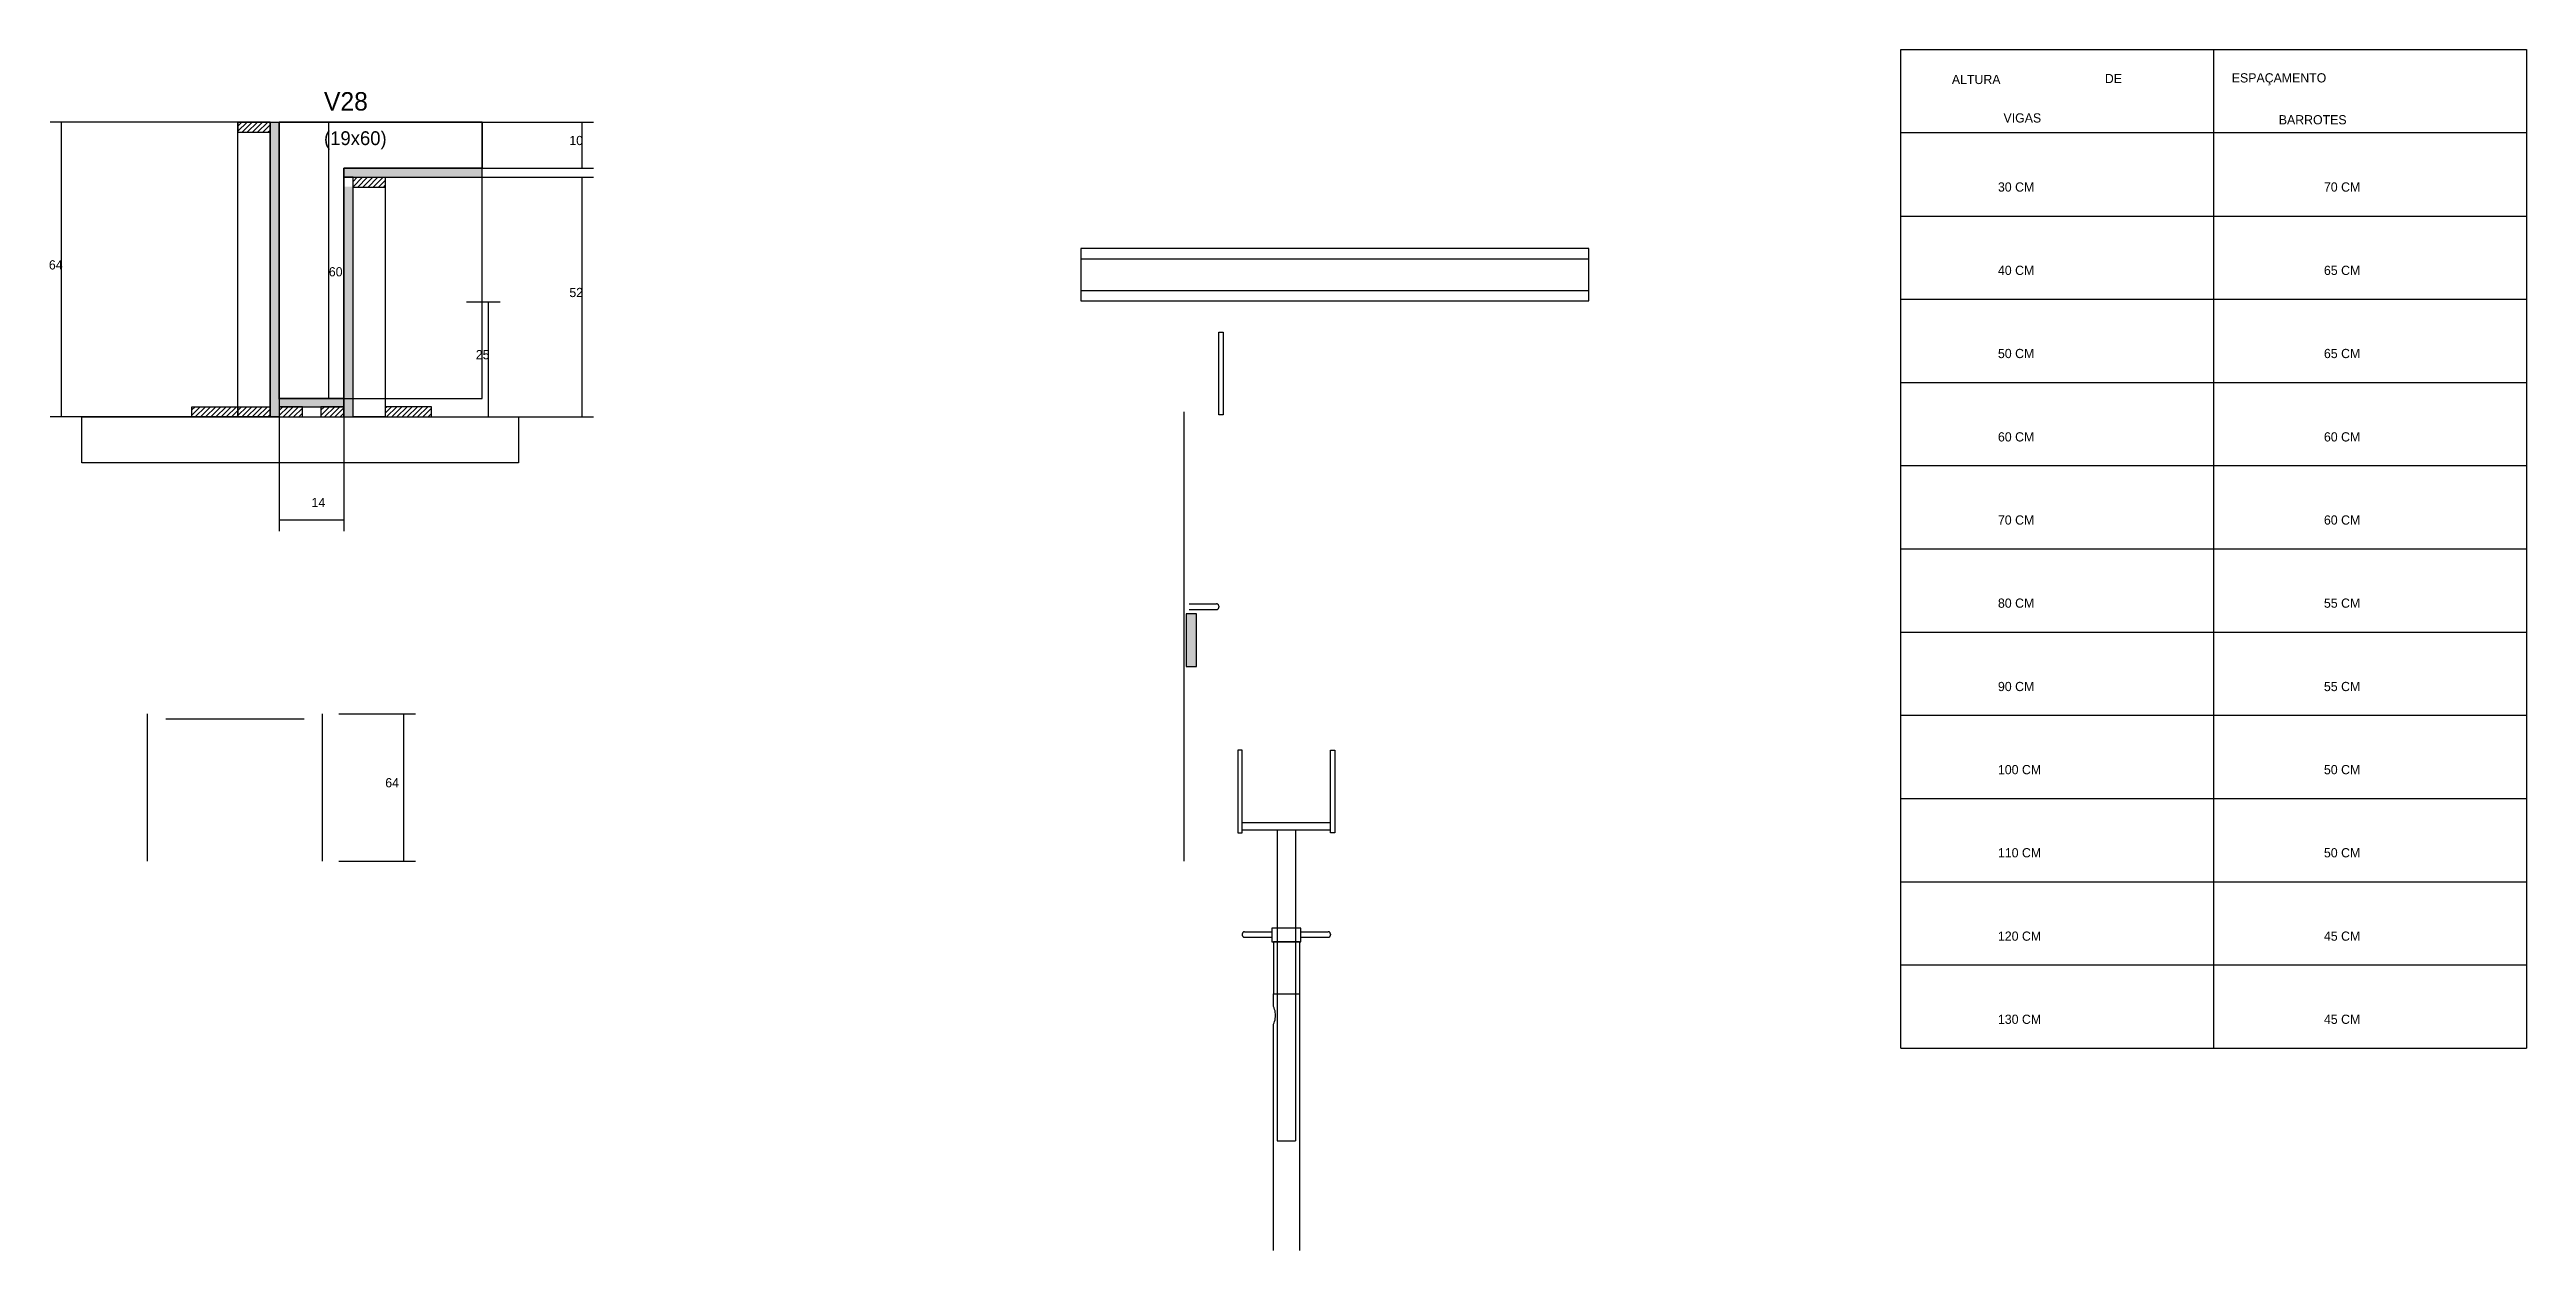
# Model space of a CAD drawing. Header units: metres. Extents: x -2848 to 21926, y -45195 to 1016.
# Drawn here: x 15881 to 16956, y -26890 to -26368 of the extents above; entities that cross this region are included whole.
import ezdxf

# ---------------------------------------------------------------- set-up
doc = ezdxf.new("R2010")
doc.units = ezdxf.units.M
for name, color, linetype in [('CONCRETO', 251, 'Continuous'), ('COTA', 4, 'Continuous'), ('Cota Seção (2x)', 4, 'Continuous'), ('Escoras', 2, 'Continuous'), ('Forcador', 251, 'Continuous'), ('GARFOS', 7, 'Continuous'), ('Hachura', 253, 'Continuous'), ('Madeira', 126, 'Continuous'), ('Painéis', 200, 'Continuous'), ('Perfil Metálico', 251, 'Continuous'), ('SARR_2.2x7', 40, 'Continuous'), ('Texto Seção', 7, 'Continuous')]:
    doc.layers.add(name, color=color, linetype=linetype)

msp = doc.modelspace()

# ---------------------------------------------------------------- texts
at = {"layer": 'COTA'}
for s, p in [('10', (16106.5, -26410)), ('64', (15880.6, -26464)), ('52', (16106.5, -26476)), ('25', (16065.9, -26503)), ('14', (15994.6, -26567.2)), ('64', (16026.6, -26688.9))]:
    msp.add_text(s, height=4, dxfattribs=at).set_placement(p)
at = {"layer": 'Cota Seção (2x)'}
msp.add_text('60', height=4, dxfattribs=at).set_placement((16002.1, -26467))
at = {"layer": 'GARFOS'}
for s, p in [('ALTURA   ', (16706.6, -26383.5)), ('DE', (16773, -26383.1)), ('ESPAÇAMENTO', (16828.1, -26382.8)), ('VIGAS', (16729, -26400.2)), ('BARROTES', (16848.5, -26401)), ('30 CM', (16726.6, -26430.2)), ('70 CM', (16868.1, -26430.2)), ('40 CM', (16726.6, -26466.4)), ('65 CM', (16868.1, -26466.4)), ('50 CM', (16726.6, -26502.5)), ('65 CM', (16868.1, -26502.5)), ('60 CM', (16726.6, -26538.7)), ('60 CM', (16868.1, -26538.7)), ('70 CM', (16726.6, -26574.8)), ('60 CM', (16868.1, -26574.8)), ('80 CM', (16726.6, -26610.9)), ('55 CM', (16868.1, -26610.9)), ('90 CM', (16726.6, -26647.1)), ('55 CM', (16868.1, -26647.1)), ('100 CM', (16726.6, -26683.2)), ('50 CM', (16868.1, -26683.2)), ('110 CM', (16726.6, -26719.3)), ('50 CM', (16868.1, -26719.3)), ('120 CM', (16726.6, -26755.5)), ('45 CM', (16868.1, -26755.5)), ('130 CM', (16726.6, -26791.6)), ('45 CM', (16868.1, -26791.6))]:
    msp.add_text(s, height=4, dxfattribs=at).set_placement(p)
at = {"layer": 'Texto Seção'}
for s, height, p in [('V28', 8, (16000, -26395)), ('(19x60)', 6, (16000, -26410))]:
    msp.add_text(s, height=height, dxfattribs=at).set_placement(p)

# ---------------------------------------------------------------- hatches: boundary and pattern name
at = {"layer": 'Hachura'}
h = msp.add_hatch(dxfattribs=at)
h.set_pattern_fill('ANSI31', scale=0.5)
h.paths.add_polyline_path([(15962.6, -26400), (15962.6, -26404.4), (15962.6, -26404.4), (15976.6, -26404.4), (15976.6, -26404.4), (15976.6, -26400), (15976.6, -26400), (15962.6, -26400)])
h = msp.add_hatch(color=8, dxfattribs=at)
h.dxf.hatch_style = 1
h.paths.add_polyline_path([(15976.6, -26400), (15980.6, -26400), (15980.6, -26400), (15980.6, -26528), (15980.6, -26528), (15976.6, -26528), (15976.6, -26528), (15976.6, -26400)])
h = msp.add_hatch(color=8, dxfattribs=at)
h.dxf.hatch_style = 1
h.paths.add_polyline_path([(16068.6, -26424), (16068.6, -26420), (16068.6, -26420), (16008.6, -26420), (16008.6, -26420), (16008.6, -26424), (16008.6, -26424), (16068.6, -26424)])
h = msp.add_hatch(dxfattribs=at)
h.set_pattern_fill('ANSI31', scale=0.5)
h.paths.add_polyline_path([(16026.6, -26424), (16026.6, -26428.4), (16026.6, -26428.4), (16012.6, -26428.4), (16012.6, -26428.4), (16012.6, -26424), (16012.6, -26424), (16026.6, -26424)])
h = msp.add_hatch(color=8, dxfattribs=at)
h.dxf.hatch_style = 1
h.paths.add_polyline_path([(16012.6, -26428), (16008.6, -26428), (16008.6, -26428), (16008.6, -26528), (16008.6, -26528), (16012.6, -26528), (16012.6, -26528), (16012.6, -26428)])
h = msp.add_hatch(color=8, dxfattribs=at)
h.dxf.hatch_style = 1
h.paths.add_polyline_path([(16008.6, -26523.6), (16008.6, -26520), (16008.6, -26520), (15980.6, -26520), (15980.6, -26520), (15980.6, -26523.6), (15980.6, -26523.6), (16008.6, -26523.6)])
h = msp.add_hatch(dxfattribs=at)
h.set_pattern_fill('ANSI31', scale=0.5)
h.paths.add_polyline_path([(15942.6, -26528), (15942.6, -26523.6), (15942.6, -26523.6), (15962.6, -26523.6), (15962.6, -26523.6), (15962.6, -26528), (15962.6, -26528), (15942.6, -26528)])
h = msp.add_hatch(dxfattribs=at)
h.set_pattern_fill('ANSI31', scale=0.5)
h.paths.add_polyline_path([(15962.6, -26528), (15962.6, -26523.6), (15962.6, -26523.6), (15976.6, -26523.6), (15976.6, -26523.6), (15976.6, -26528), (15976.6, -26528), (15962.6, -26528)])
h = msp.add_hatch(dxfattribs=at)
h.set_pattern_fill('ANSI31', scale=0.5)
h.paths.add_polyline_path([(15990.6, -26528), (15990.6, -26523.6), (15990.6, -26523.6), (15980.6, -26523.6), (15980.6, -26523.6), (15980.6, -26528), (15980.6, -26528), (15990.6, -26528)])
h = msp.add_hatch(dxfattribs=at)
h.set_pattern_fill('ANSI31', scale=0.5)
h.paths.add_polyline_path([(16008.6, -26528), (16008.6, -26523.6), (16008.6, -26523.6), (15998.6, -26523.6), (15998.6, -26523.6), (15998.6, -26528), (15998.6, -26528), (16008.6, -26528)])
h = msp.add_hatch(dxfattribs=at)
h.set_pattern_fill('ANSI31', scale=0.5)
h.paths.add_polyline_path([(16046.6, -26528), (16046.6, -26523.6), (16046.6, -26523.6), (16026.6, -26523.6), (16026.6, -26523.6), (16026.6, -26528), (16026.6, -26528), (16046.6, -26528)])
at = {"layer": 'Perfil Metálico'}
h = msp.add_hatch(color=8, dxfattribs=at)
h.dxf.hatch_style = 1
h.paths.add_polyline_path([(16374.2, -26636.4), (16378.7, -26636.4), (16378.7, -26613.6), (16374.2, -26613.6)])

# ---------------------------------------------------------------- linework, layer by layer
at = {"layer": 'CONCRETO'}
for points in [[(15980.6, -26420), (15980.6, -26400), (16068.6, -26400), (16068.6, -26420), (16008.6, -26420), (16008.6, -26520), (15980.6, -26520), (15980.6, -26420)], [(15980.6, -26520), (16068.6, -26520), (16068.6, -26400), (15980.6, -26400)]]:
    msp.add_lwpolyline(points, close=True, dxfattribs=at)
at = {"layer": 'COTA'}
for p, q in [((15962.6, -26400), (15881.1, -26400)), ((15886.1, -26528), (15886.1, -26400)), ((16068.6, -26400), (16117, -26400)), ((16112, -26420), (16112, -26400)), ((16068.6, -26420), (16117, -26420)), ((16068.6, -26424), (16117, -26424)), ((16112, -26528), (16112, -26424)), ((16061.9, -26478), (16076.4, -26478)), ((16071.4, -26528), (16071.4, -26478)), ((15942.6, -26528), (15881.1, -26528)), ((15980.6, -26528), (15980.6, -26577.7)), ((16008.6, -26528), (16008.6, -26577.7)), ((16046.6, -26528), (16117, -26528)), ((16046.6, -26528), (16076.4, -26528)), ((15980.6, -26572.7), (16008.6, -26572.7)), ((16006.4, -26656.9), (16039.7, -26656.9)), ((16034.7, -26720.9), (16034.7, -26656.9)), ((16006.4, -26720.9), (16039.7, -26720.9))]:
    msp.add_line(p, q, dxfattribs=at)
at = {"layer": 'Cota Seção (2x)'}
for p, q in [((15980.3, -26400), (16007.1, -26400)), ((16002.1, -26520), (16002.1, -26400)), ((15980.3, -26520), (16007.1, -26520))]:
    msp.add_line(p, q, dxfattribs=at)
at = {"layer": 'Escoras'}
for p, q in [((16423.4, -26756), (16412.1, -26756)), ((16412.1, -26756), (16412.1, -26778.5)), ((16423.4, -26756), (16423.4, -26890)), ((16412.1, -26778.5), (16423.4, -26778.5)), ((16412.1, -26784.1), (16412.1, -26778.5)), ((16412.4, -26784.7), (16412.1, -26784.1)), ((16412.1, -26791.7), (16412.4, -26791.1)), ((16412.1, -26890), (16412.1, -26791.7)), ((16412.6, -26785.3), (16412.4, -26784.7)), ((16412.4, -26791.1), (16412.6, -26790.5)), ((16412.8, -26785.9), (16412.6, -26785.3)), ((16412.6, -26790.5), (16412.8, -26789.9)), ((16412.9, -26786.6), (16412.8, -26785.9)), ((16412.8, -26789.9), (16412.9, -26789.2)), ((16413, -26787.2), (16412.9, -26786.6)), ((16412.9, -26789.2), (16413, -26788.6)), ((16413, -26787.9), (16413, -26787.2)), ((16413, -26788.6), (16413, -26787.9))]:
    msp.add_line(p, q, dxfattribs=at)
at = {"layer": 'Forcador'}
for p, q in [((16373.2, -26525.9), (16373.2, -26636.4)), ((16375.6, -26609.2), (16387.4, -26609.2)), ((16387.5, -26609.2), (16387.4, -26609.2)), ((16387.7, -26609.2), (16387.5, -26609.2)), ((16387.8, -26609.3), (16387.7, -26609.2)), ((16387.9, -26609.3), (16387.8, -26609.3)), ((16388, -26609.4), (16387.9, -26609.3)), ((16388.1, -26609.5), (16388, -26609.4)), ((16375.6, -26611.7), (16387.4, -26611.7)), ((16387.4, -26611.7), (16387.5, -26611.7)), ((16387.5, -26611.7), (16387.7, -26611.7)), ((16387.7, -26611.7), (16387.8, -26611.6)), ((16387.8, -26611.6), (16387.9, -26611.6)), ((16387.9, -26611.6), (16388, -26611.5)), ((16388, -26611.5), (16388.1, -26611.4)), ((16388.2, -26609.6), (16388.1, -26609.5)), ((16388.1, -26611.4), (16388.2, -26611.3)), ((16388.3, -26609.7), (16388.2, -26609.6)), ((16388.2, -26611.3), (16388.3, -26611.2)), ((16388.3, -26609.8), (16388.3, -26609.7)), ((16388.4, -26610), (16388.3, -26609.8)), ((16388.3, -26611.1), (16388.4, -26610.9)), ((16388.3, -26611.2), (16388.3, -26611.1)), ((16388.4, -26610.1), (16388.4, -26610)), ((16388.4, -26610.2), (16388.4, -26610.1)), ((16388.4, -26610.2), (16388.4, -26610.7)), ((16388.4, -26610.8), (16388.4, -26610.7)), ((16388.4, -26610.9), (16388.4, -26610.8)), ((16373.2, -26636.4), (16373.2, -26659.2)), ((16373.2, -26659.2), (16373.2, -26720.9)), ((16398.6, -26704.2), (16436.9, -26704.2)), ((16398.6, -26707.4), (16436.9, -26707.4)), ((16413.8, -26707.4), (16413.8, -26842.4)), ((16421.7, -26707.4), (16421.7, -26842.4)), ((16398.7, -26752.3), (16398.6, -26752.4)), ((16398.6, -26752.4), (16398.6, -26752.6)), ((16398.6, -26752.6), (16398.6, -26753)), ((16398.6, -26753), (16398.6, -26753.2)), ((16398.6, -26753.2), (16398.7, -26753.3)), ((16398.8, -26752.1), (16398.7, -26752.2)), ((16398.7, -26752.2), (16398.7, -26752.3)), ((16398.7, -26753.3), (16398.7, -26753.4)), ((16398.7, -26753.4), (16398.8, -26753.5)), ((16398.9, -26751.9), (16398.8, -26752)), ((16398.8, -26752), (16398.8, -26752.1)), ((16398.8, -26753.5), (16398.8, -26753.6)), ((16398.8, -26753.6), (16398.9, -26753.7)), ((16399, -26751.8), (16398.9, -26751.9)), ((16398.9, -26753.7), (16399, -26753.8)), ((16399.1, -26751.7), (16399, -26751.8)), ((16399, -26753.8), (16399.1, -26753.9)), ((16399.2, -26751.6), (16399.1, -26751.7)), ((16399.1, -26753.9), (16399.2, -26754)), ((16399.4, -26751.6), (16399.2, -26751.6)), ((16399.2, -26754), (16399.4, -26754)), ((16399.5, -26751.6), (16399.4, -26751.6)), ((16399.4, -26754), (16399.5, -26754)), ((16399.6, -26751.6), (16399.5, -26751.6)), ((16399.5, -26754), (16399.6, -26754)), ((16399.6, -26751.6), (16411.4, -26751.6)), ((16399.6, -26754), (16411.4, -26754)), ((16424, -26751.6), (16435.9, -26751.6)), ((16424, -26754), (16435.9, -26754)), ((16436, -26751.6), (16435.9, -26751.6)), ((16435.9, -26754), (16436, -26754)), ((16436.1, -26751.6), (16436, -26751.6)), ((16436, -26754), (16436.1, -26754)), ((16436.2, -26751.6), (16436.1, -26751.6)), ((16436.1, -26754), (16436.2, -26754)), ((16436.4, -26751.7), (16436.2, -26751.6)), ((16436.2, -26754), (16436.4, -26753.9)), ((16436.5, -26751.8), (16436.4, -26751.7)), ((16436.4, -26753.9), (16436.5, -26753.8)), ((16436.6, -26751.9), (16436.5, -26751.8)), ((16436.5, -26753.8), (16436.6, -26753.7)), ((16436.7, -26752), (16436.6, -26751.9)), ((16436.6, -26753.7), (16436.7, -26753.6)), ((16436.7, -26752.1), (16436.7, -26752)), ((16436.8, -26752.2), (16436.7, -26752.1)), ((16436.7, -26753.5), (16436.8, -26753.4)), ((16436.7, -26753.6), (16436.7, -26753.5)), ((16436.8, -26752.3), (16436.8, -26752.2)), ((16436.9, -26752.4), (16436.8, -26752.3)), ((16436.8, -26753.3), (16436.9, -26753.2)), ((16436.8, -26753.4), (16436.8, -26753.3)), ((16436.9, -26752.6), (16436.9, -26752.4)), ((16436.9, -26752.6), (16436.9, -26753)), ((16436.9, -26753.2), (16436.9, -26753)), ((16413.8, -26842.4), (16421.7, -26842.4))]:
    msp.add_line(p, q, dxfattribs=at)
for points in [[(16390.3, -26491.2), (16390.3, -26527.2), (16388.4, -26527.2), (16388.4, -26491.2)], [(16396.7, -26672.7), (16396.7, -26708.7), (16398.6, -26708.7), (16398.6, -26672.7)], [(16438.8, -26672.7), (16438.8, -26708.7), (16436.9, -26708.7), (16436.9, -26672.7)], [(16411.4, -26750.1), (16411.4, -26756), (16424, -26756), (16424, -26750.1)]]:
    msp.add_lwpolyline(points, close=True, dxfattribs=at)
at = {"layer": 'GARFOS'}
for p, q in [((16684.4, -26802.1), (16684.4, -26368.5)), ((16684.4, -26368.5), (16956, -26368.5)), ((16820.2, -26368.5), (16820.2, -26802.1)), ((16956, -26368.5), (16956, -26802.1)), ((16684.4, -26404.6), (16956, -26404.6)), ((16684.4, -26404.6), (16956, -26404.6)), ((16684.4, -26440.8), (16956, -26440.8)), ((16684.4, -26476.9), (16956, -26476.9)), ((16684.4, -26513.1), (16956, -26513.1)), ((16684.4, -26549.2), (16956, -26549.2)), ((16684.4, -26585.3), (16956, -26585.3)), ((16684.4, -26621.5), (16956, -26621.5)), ((16684.4, -26657.6), (16956, -26657.6)), ((16684.4, -26693.7), (16956, -26693.7)), ((16684.4, -26729.9), (16956, -26729.9)), ((16684.4, -26766), (16956, -26766)), ((16684.4, -26802.1), (16956, -26802.1))]:
    msp.add_line(p, q, dxfattribs=at)
at = {"layer": 'Madeira'}
for points in [[(15962.6, -26400), (15962.6, -26404.4), (15976.6, -26404.4), (15976.6, -26400)], [(15962.6, -26400), (15976.6, -26400), (15976.6, -26528), (15962.6, -26528)], [(16026.6, -26424), (16026.6, -26428.4), (16012.6, -26428.4), (16012.6, -26424)], [(16026.6, -26528), (16012.6, -26528), (16012.6, -26424), (16026.6, -26424)], [(16084.4, -26548), (15894.9, -26548), (15894.9, -26528), (16084.4, -26528)], [(15942.6, -26528), (15942.6, -26523.6), (15962.6, -26523.6), (15962.6, -26528)], [(15962.6, -26528), (15962.6, -26523.6), (15976.6, -26523.6), (15976.6, -26528)], [(15990.6, -26528), (15990.6, -26523.6), (15980.6, -26523.6), (15980.6, -26528)], [(16008.6, -26528), (16008.6, -26523.6), (15998.6, -26523.6), (15998.6, -26528)], [(16046.6, -26528), (16046.6, -26523.6), (16026.6, -26523.6), (16026.6, -26528)]]:
    msp.add_lwpolyline(points, close=True, dxfattribs=at)
at = {"layer": 'Painéis'}
for p, q in [((16008.6, -26420), (16068.6, -26420)), ((16008.6, -26424), (16008.6, -26420)), ((16008.6, -26528), (16008.6, -26424)), ((16068.6, -26424), (16068.6, -26420))]:
    msp.add_line(p, q, dxfattribs=at)
for points in [[(15976.6, -26400), (15980.6, -26400), (15980.6, -26528), (15976.6, -26528)], [(16068.6, -26424), (16068.6, -26420), (16008.6, -26420), (16008.6, -26424)], [(16012.6, -26424), (16008.6, -26424), (16008.6, -26528), (16012.6, -26528)], [(16008.6, -26523.6), (16008.6, -26520), (15980.6, -26520), (15980.6, -26523.6)]]:
    msp.add_lwpolyline(points, close=True, dxfattribs=at)
at = {"layer": 'Perfil Metálico'}
for p, q in [((16328.5, -26459.4), (16549, -26459.4)), ((16328.5, -26473.2), (16549, -26473.2))]:
    msp.add_line(p, q, dxfattribs=at)
for points in [[(16328.5, -26477.7), (16549, -26477.7), (16549, -26454.9), (16328.5, -26454.9)], [(16374.2, -26636.4), (16378.7, -26636.4), (16378.7, -26613.6), (16374.2, -26613.6)]]:
    msp.add_lwpolyline(points, close=True, dxfattribs=at)
at = {"layer": 'SARR_2.2x7'}
for p, q in [((15923.4, -26720.9), (15923.4, -26656.9)), ((15931.4, -26659.1), (15991.4, -26659.1)), ((15999.4, -26720.9), (15999.4, -26656.9))]:
    msp.add_line(p, q, dxfattribs=at)

msp.set_redraw_order([(e.dxf.handle, doc.entitydb.next_handle()) for e in msp.query("TEXT MTEXT ATTDEF DIMENSION ARC_DIMENSION")])  # texts and dimensions are drawn at this point

doc.saveas('drawing.dxf')
